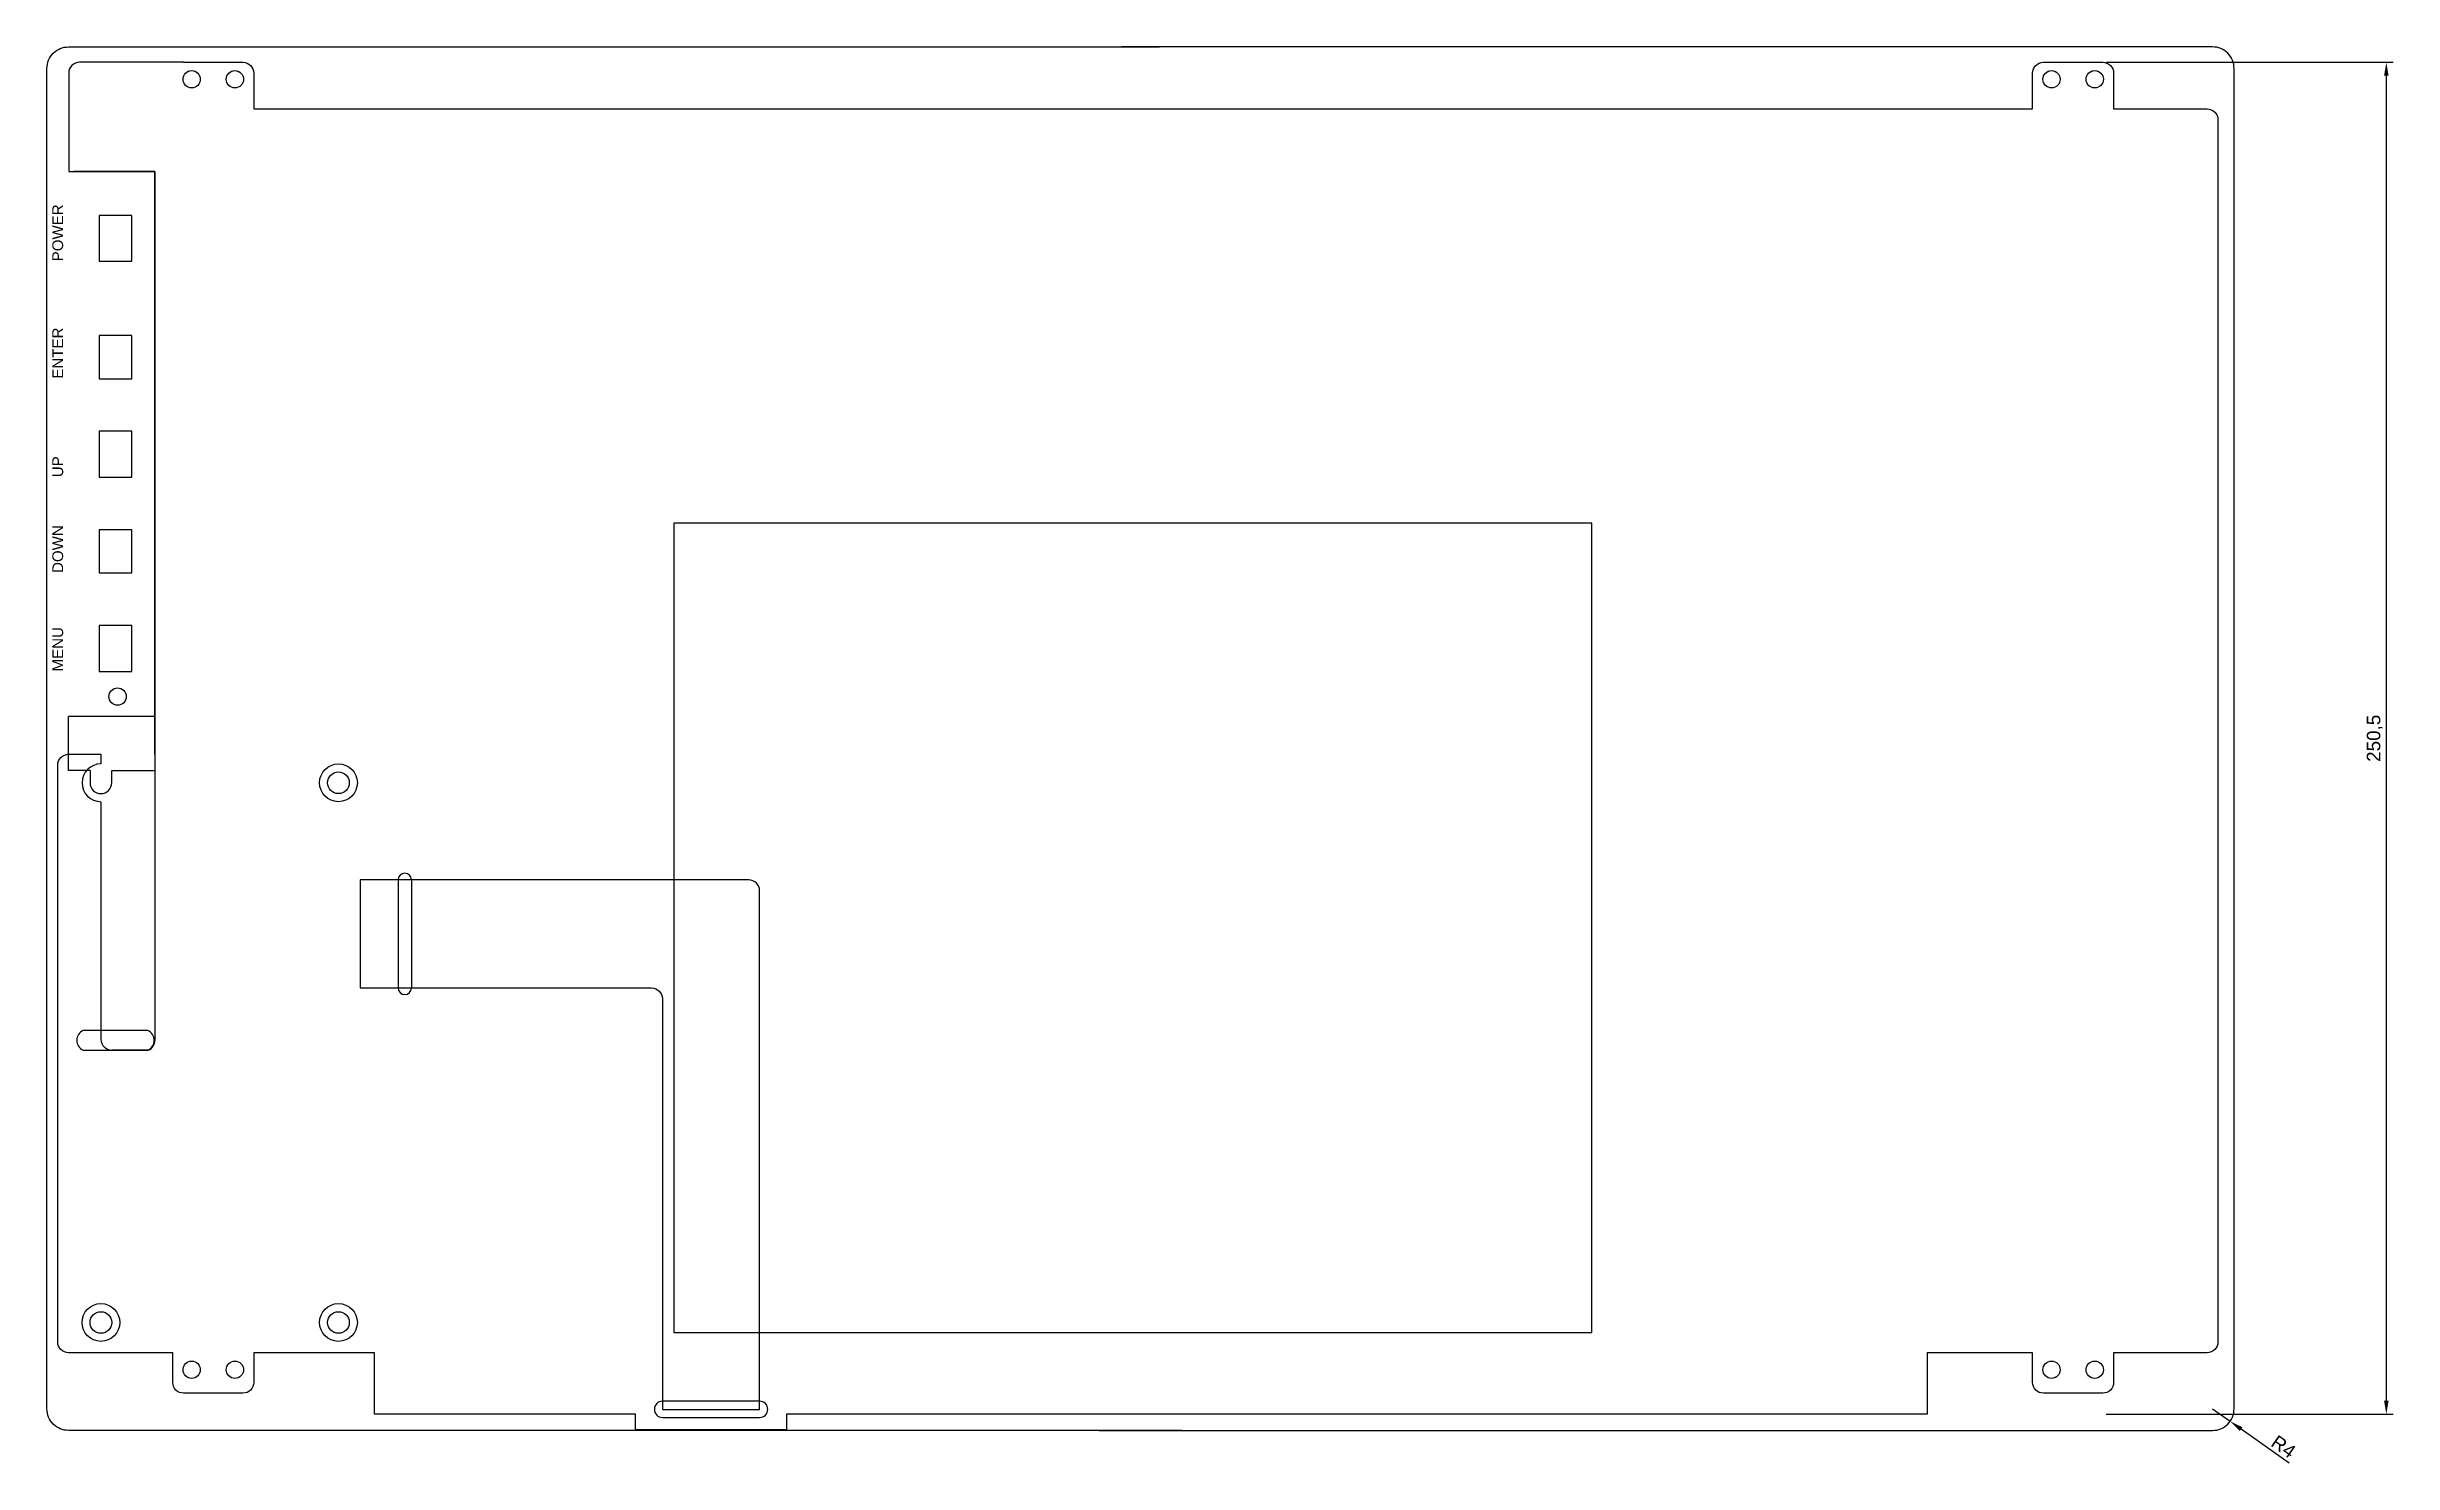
# Model space of a CAD drawing. Header units: millimetres. Extents: x -1635 to 5442, y -1125 to 1353.
# Drawn here: x 4266.4 to 4701, y -476.5 to -214.1 of the extents above; entities that cross this region are included whole.
import ezdxf

# ---------------------------------------------------------------- set-up
doc = ezdxf.new("R2010")
doc.units = ezdxf.units.MM
doc.styles.get("Standard").update_dxf_attribs({"font": 'arial.ttf'})
doc.dimstyles.new('ISO-25', dxfattribs={"dimtxt": 2.5, "dimasz": 2.5, "dimexe": 1.25, "dimexo": 0.625, "dimtad": 1, "dimtxsty": 'Standard', "dimcen": 2.5, "dimadec": 0, "dimazin": 0, "dimtfac": 1, "dimtmove": 0, "dimatfit": 3, "dimfxl": 1, "dimarcsym": 0})

msp = doc.modelspace()

# ---------------------------------------------------------------- texts
for s, p in [('POWER', (4269.423, -253.801)), ('ENTER', (4269.423, -275.551)), ('UP', (4269.423, -293.801)), ('DOWN', (4269.423, -311.551)), ('MENU', (4269.423, -329.801))]:
    msp.add_text(s, height=2, rotation=90).set_placement(p)

# ---------------------------------------------------------------- blocks, each defined once
blk = doc.blocks.new('*D51')
at = {"color": 0, "lineweight": -2, "transparency": 16777216}
for p, q in [((4647.86, -216.93), (4701, -216.93)), ((4699.75, -219.43), (4699.75, -464.93)), ((4647.86, -467.43), (4701, -467.43))]:
    blk.add_line(p, q, dxfattribs=at)
at = {"color": 0, "transparency": 16777216}
for points in [[(4699.33, -219.43), (4700.17, -219.43), (4699.75, -216.93)], [(4699.33, -464.93), (4700.17, -464.93), (4699.75, -467.43)]]:
    blk.add_solid(points, dxfattribs=at)
at = {"layer": 'Defpoints', "color": 0, "transparency": 16777216}
for p in [(4647.24, -216.93), (4647.24, -467.43), (4699.75, -467.43)]:
    blk.add_point(p, dxfattribs=at)
at = {"color": 0, "transparency": 16777216, "insert": (4697.62, -342.18), "char_height": 2.5, "attachment_point": 5, "rotation": 90}
blk.add_mtext('250,5', dxfattribs=at)
blk = doc.blocks.new('*D52')
at = {"color": 0, "lineweight": -2, "transparency": 16777216}
for p, q in [((4667.55, -466.43), (4670.82, -468.73)), ((4681.78, -476.48), (4672.86, -470.18))]:
    blk.add_line(p, q, dxfattribs=at)
at = {"color": 0, "transparency": 16777216}
blk.add_solid([(4673.1, -469.84), (4672.62, -470.52), (4670.82, -468.73)], dxfattribs=at)
at = {"layer": 'Defpoints', "color": 0, "transparency": 16777216}
for p in [(4667.55, -466.43), (4670.82, -468.73)]:
    blk.add_point(p, dxfattribs=at)
at = {"color": 0, "transparency": 16777216, "insert": (4680.71, -473.43), "char_height": 2.5, "attachment_point": 5, "rotation": 324.7656}
blk.add_mtext('R4', dxfattribs=at)

# ---------------------------------------------------------------- dimensions: what is measured, and where the dimension line sits
dim = msp.add_linear_dim(base=(4699.752, -467.427), p1=(4647.238, -216.927), p2=(4647.238, -467.427), angle=90, dimstyle='ISO-25')
dim.commit()
dim.dimension.update_dxf_attribs({"geometry": '*D51', "text_midpoint": (4697.624, -342.177)})
dim = msp.add_radius_dim(center=(4667.553, -466.426), mpoint=(4670.82, -468.734), dimstyle='ISO-25')
dim.commit()
dim.dimension.update_dxf_attribs({"geometry": '*D52', "text_midpoint": (4679.631, -474.957), "dimtype": 164})

# ---------------------------------------------------------------- linework, layer by layer
for p, q in [((4291.738, -216.927), (4272.469, -216.927)), ((4270.469, -218.927), (4270.469, -237.151)), ((4270.469, -237.151), (4286.423, -237.151)), ((4286.423, -237.151), (4271.423, -237.151)), ((4286.423, -338.151), (4270.423, -338.151)), ((4270.423, -348.151), (4270.423, -338.151)), ((4286.423, -338.151), (4286.423, -348.151)), ((4276.423, -345.151), (4276.423, -346.927)), ((4286.423, -345.151), (4286.423, -398.151)), ((4274.423, -348.151), (4270.423, -348.151)), ((4274.423, -348.151), (4274.423, -350.427)), ((4278.423, -350.427), (4278.423, -348.151)), ((4278.423, -348.151), (4286.423, -348.151)), ((4276.423, -353.927), (4276.423, -397.965)), ((4331.458, -368.427), (4331.458, -388.427)), ((4333.958, -368.427), (4333.958, -388.427)), ((4285.246, -399.965), (4278.423, -399.965))]:
    msp.add_line(p, q)
for points in [[(4476.66, -470.426), (4270.423, -470.426, -0.4142136), (4266.423, -466.426), (4266.423, -218.076, -0.4142136), (4270.423, -214.076), (4300.238, -214.076), (4472.488, -214.076)], [(4291.738, -216.927), (4302.738, -216.927, -0.4142136), (4304.738, -218.927), (4304.738, -225.577), (4634.238, -225.577), (4634.238, -218.927, -0.4142136), (4636.238, -216.927), (4647.238, -216.927, -0.4142136), (4649.238, -218.927), (4649.238, -225.577), (4666.553, -225.577, -0.4142136), (4668.553, -227.577), (4668.553, -454.027, -0.4142136), (4666.553, -456.027), (4649.238, -456.027), (4649.238, -461.527, -0.4142136), (4647.238, -463.527), (4636.238, -463.527, -0.4142136), (4634.238, -461.527), (4634.238, -456.027), (4614.723, -456.027), (4614.723, -467.427), (4403.439, -467.427), (4403.439, -470.327), (4375.438, -470.327), (4375.438, -467.427), (4327.123, -467.427), (4327.123, -456.027), (4304.738, -456.027), (4304.738, -461.527, -0.4142136), (4302.738, -463.527), (4291.738, -463.527, -0.4142136), (4289.738, -461.527), (4289.738, -456.027), (4270.423, -456.027, -0.4142136), (4268.423, -454.027), (4268.423, -347.151, -0.4142136), (4270.423, -345.151), (4276.423, -345.151)], [(4461.317, -470.426), (4667.553, -470.426, 0.4142136), (4671.553, -466.426), (4671.553, -218.076, 0.4142136), (4667.553, -214.076), (4637.738, -214.076), (4465.488, -214.076)], [(4285.246, -399.965, 0.2936761), (4286.423, -398.151, 0.2936761)]]:
    msp.add_lwpolyline(points, format="xyb")
for points in [[(4286.423, -345.151), (4286.423, -237.151)], [(4282.123, -245.301), (4276.123, -245.301), (4276.123, -249.551), (4276.123, -253.801), (4282.123, -253.801)], [(4276.123, -267.551), (4276.123, -271.551), (4276.123, -275.551), (4282.123, -275.551), (4282.123, -267.551)], [(4282.123, -285.301), (4276.123, -285.301), (4276.123, -289.551), (4276.123, -293.801), (4282.123, -293.801)], [(4276.123, -303.551), (4276.123, -307.551), (4276.123, -311.551), (4282.123, -311.551), (4282.123, -303.551)], [(4382.564, -302.307), (4382.564, -452.307), (4552.564, -452.307), (4552.564, -377.307), (4552.564, -302.307)], [(4282.123, -321.301), (4276.123, -321.301), (4276.123, -325.551), (4276.123, -329.801), (4282.123, -329.801)]]:
    msp.add_lwpolyline(points, close=True)
for points in [[(4398.438, -370.427, 0.4142136), (4396.438, -368.427), (4324.423, -368.427), (4324.423, -388.427), (4378.438, -388.427, -0.4142136), (4380.438, -390.427), (4380.438, -466.52), (4398.438, -466.52)], [(4285.123, -399.96, 0.645754), (4285.123, -396.315), (4273.123, -396.315, 0.6457501), (4273.123, -399.96)], [(4380.438, -465.02, 1), (4380.438, -468.02), (4398.438, -468.02, 1), (4398.438, -465.02)]]:
    msp.add_lwpolyline(points, format="xyb", close=True)
for centre, radius in [((4293.238, -220.076), 1.6), ((4293.238, -220.077), 1.6), ((4293.238, -220.077), 1.6), ((4301.238, -220.076), 1.6), ((4301.238, -220.077), 1.6), ((4301.238, -220.077), 1.6), ((4637.738, -220.076), 1.6), ((4637.738, -220.077), 1.6), ((4637.738, -220.077), 1.6), ((4645.738, -220.076), 1.6), ((4645.738, -220.077), 1.6), ((4645.738, -220.077), 1.6), ((4279.513, -334.451), 1.6), ((4320.423, -350.427), 3.5), ((4320.423, -350.427), 2), ((4276.423, -450.427), 3.5), ((4320.423, -450.427), 3.5), ((4276.423, -450.427), 2), ((4320.423, -450.427), 2), ((4293.238, -459.176), 1.6), ((4293.238, -459.177), 1.6), ((4293.238, -459.177), 1.6), ((4301.238, -459.176), 1.6), ((4301.238, -459.177), 1.6), ((4301.238, -459.177), 1.6), ((4637.738, -459.176), 1.6), ((4637.738, -459.177), 1.6), ((4637.738, -459.177), 1.6), ((4645.738, -459.176), 1.6), ((4645.738, -459.177), 1.6), ((4645.738, -459.177), 1.6)]:
    msp.add_circle(centre, radius)
for centre, radius, start, end in [((4272.469, -218.927), 2, 90, 180), ((4276.423, -350.427), 3.5, 90, 270), ((4276.423, -350.427), 2, 180, 0), ((4332.708, -368.427), 1.25, 0, 180), ((4332.708, -388.427), 1.25, 180, 0), ((4278.423, -397.965), 2, 180, 270)]:
    msp.add_arc(centre, radius, start, end)

msp.set_redraw_order([(e.dxf.handle, doc.entitydb.next_handle()) for e in msp.query("TEXT MTEXT ATTDEF DIMENSION ARC_DIMENSION")])  # texts and dimensions are drawn at this point

doc.saveas('drawing.dxf')
